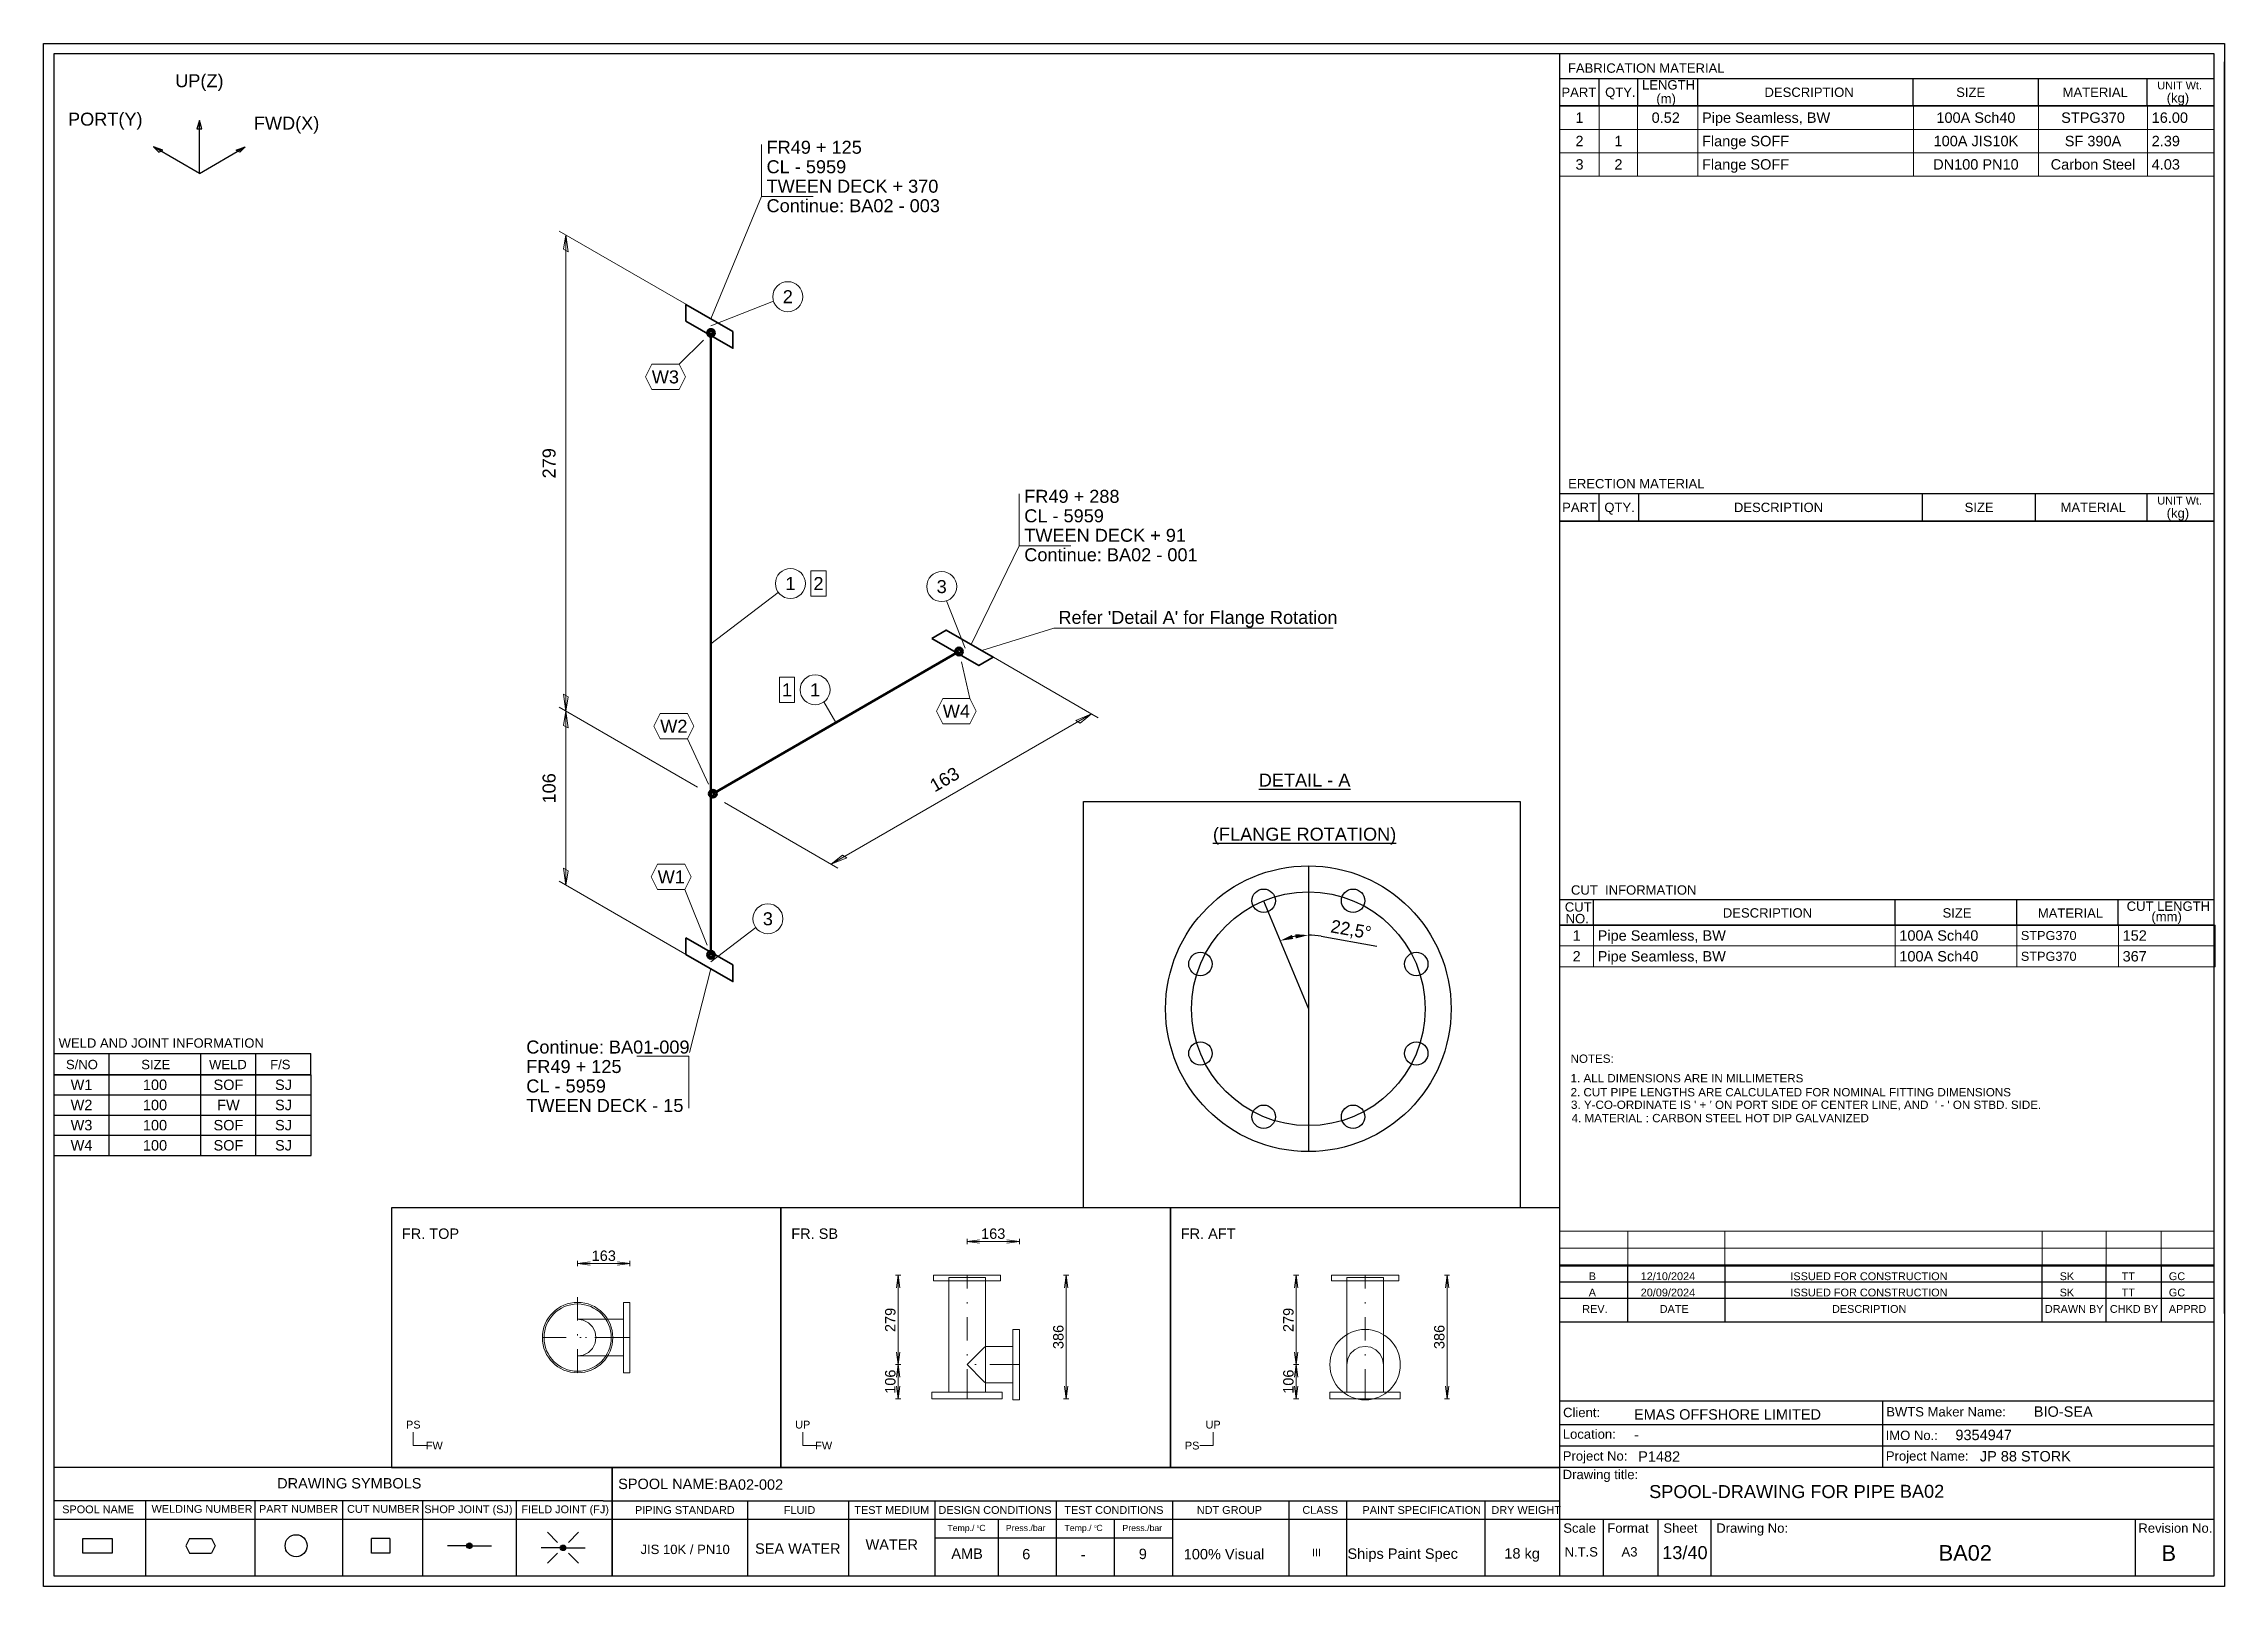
# Model space of a CAD drawing. Header units: millimetres. Extents: x 0 to 420, y 0 to 297.
import ezdxf
from ezdxf.enums import TextEntityAlignment as Align

# ---------------------------------------------------------------- set-up
doc = ezdxf.new("R2010")
doc.units = ezdxf.units.MM
doc.linetypes.add('DOTTED_DASHED5', pattern=[10, 4.444444, -2.666667, 0.222222, -2.666667])
doc.layers.get('DEFPOINTS').update_dxf_attribs({"color": 1})
for name, color, linetype in [('FramesFromTables', 40, 'Continuous'), ('I_Coordinates', 11, 'Continuous'), ('I_CutNumbers', 10, 'Continuous'), ('I_Dimensions', 4, 'Continuous'), ('I_OtherComponents', 2, 'Continuous'), ('I_PartNumbers', 9, 'Continuous'), ('I_Pipes', 1, 'Continuous'), ('I_Tags', 8, 'Continuous'), ('SymbolsOnDrawingSheet', 1, 'Continuous'), ('TextFromTables', 2, 'Continuous'), ('TextFromTextBoxes', 2, 'Continuous')]:
    doc.layers.add(name, color=color, linetype=linetype)
doc.styles.add('Cadmatic Default Text', font='arial.ttf')
doc.dimstyles.new('ISO-25', dxfattribs={"dimtxt": 2.5, "dimasz": 2.5, "dimexe": 1.25, "dimexo": 0.625, "dimtad": 1, "dimtxsty": 'Standard', "dimcen": 2.5, "dimadec": 0, "dimazin": 0, "dimtfac": 1, "dimtmove": 0, "dimatfit": 3, "dimfxl": 1, "dimarcsym": 0})

msp = doc.modelspace()

# ---------------------------------------------------------------- texts
at = {"char_height": 2.5, "attachment_point": 1, "style": 'Cadmatic Default Text'}
for s, insert in [('\\pxqc;{\\LDETAIL - A}', (208.76, 156.471)), ('\\pxqc;{\\L(FLANGE ROTATION)}', (208.76, 146.059))]:
    msp.add_mtext_dynamic_manual_height_columns(s, width=68.188, gutter_width=12.5, heights=[0], dxfattribs=dict(at, insert=insert))
at = {"layer": 'I_Coordinates', "linetype": 'ByBlock', "lineweight": 0, "style": 'Cadmatic Default Text'}
msp.add_text("Refer 'Detail A' for Flange Rotation", height=2.5, dxfattribs=at).set_placement((195.444, 185.299))
at = {"layer": 'SymbolsOnDrawingSheet', "linetype": 'ByBlock', "lineweight": 25, "style": 'Cadmatic Default Text'}
for s, p in [('UP(Z)', (30, 289.861)), ('PORT(Y)', (11.88, 282.461)), ('FWD(X)', (46.794, 281.696))]:
    msp.add_text(s, height=2.5, dxfattribs=at).set_placement(p, align=Align.MIDDLE_CENTER)
at = {"layer": 'SymbolsOnDrawingSheet', "linetype": 'ByBlock', "lineweight": -3, "style": 'Cadmatic Default Text'}
for s, height, p in [('FABRICATION MATERIAL', 1.8, (293.57, 293.189)), ('LENGTH', 1.8, (307.842, 289.968)), ('PART', 1.8, (292.323, 288.545)), ('QTY.', 1.8, (300.737, 288.545)), ('DESCRIPTION', 1.8, (331.43, 288.545)), ('SIZE', 1.8, (368.344, 288.545)), ('MATERIAL', 1.8, (388.84, 288.545)), ('UNIT Wt.', 1.5, (407.078, 289.698)), (' (kg)', 1.8, (408.186, 287.459)), ('ERECTION MATERIAL', 1.8, (293.617, 213.19)), ('PART', 1.8, (292.455, 208.62)), ('QTY.', 1.8, (300.583, 208.62)), ('DESCRIPTION', 1.8, (325.537, 208.62)), ('SIZE', 1.8, (369.972, 208.62)), ('MATERIAL', 1.8, (388.449, 208.62)), ('UNIT Wt.', 1.5, (407.078, 209.773)), (' (kg)', 1.8, (408.186, 207.534)), ('CUT  INFORMATION', 1.8, (294.158, 134.966)), ('CUT ', 1.8, (292.97, 131.695)), ('DESCRIPTION', 1.8, (323.406, 130.554)), ('SIZE', 1.8, (365.721, 130.554)), ('MATERIAL', 1.8, (384.068, 130.504)), ('CUT LENGTH', 1.8, (401.187, 131.848)), ('NO.', 1.8, (293.13, 129.46)), ('(mm)', 1.8, (405.943, 129.852)), ('WELD AND JOINT INFORMATION', 1.8, (2.891, 105.497)), ('S/NO', 1.8, (4.306, 101.363)), ('SIZE', 1.8, (18.808, 101.363)), ('WELD', 1.8, (31.862, 101.363)), ('F/S', 1.8, (43.626, 101.363)), ('SPOOL-DRAWING FOR PIPE', 2.5, (309.218, 19.496))]:
    msp.add_text(s, height=height, dxfattribs=at).set_placement(p, align=Align.TOP_LEFT)
for s, height, p in [('(m)', 1.8, (310.598, 285.513)), ('Client:', 1.8, (292.639, 32.577)), ('BWTS Maker Name:', 1.8, (354.875, 32.709)), ('Location:', 1.8, (292.583, 28.414)), ('IMO No.:', 1.8, (354.763, 28.174)), ('Project No:', 1.8, (292.583, 24.202)), ('Project Name:', 1.8, (354.805, 24.202)), ('Drawing title:', 1.8, (292.57, 20.644)), ('DRAWING SYMBOLS', 2, (44.977, 18.844)), ('Temp./  C   ', 1.2, (174.062, 10.645)), ('0', 0.53, (179.706, 11.248)), ('Press./bar', 1.2, (185.311, 10.645)), ('Temp./  C   ', 1.2, (196.608, 10.645)), ('0', 0.53, (202.372, 11.248)), ('Press./bar', 1.2, (207.776, 10.645)), ('Scale', 1.8, (292.678, 10.32)), ('Format', 1.8, (301.162, 10.32)), ('Sheet', 1.8, (311.96, 10.32)), ('Drawing No:', 1.8, (322.135, 10.32)), ('Revision No.', 1.8, (403.434, 10.32)), ('N.T.S', 1.8, (292.925, 5.742)), ('A3', 1.8, (303.894, 5.742))]:
    msp.add_text(s, height=height, dxfattribs=at).set_placement(p)
for s, height, p in [('NOTES:', 1.6, (294.08, 101.588)), ('1. ALL DIMENSIONS ARE IN MILLIMETERS', 1.6, (294.08, 97.831)), ('2. CUT PIPE LENGTHS ARE CALCULATED FOR NOMINAL FITTING DIMENSIONS', 1.6, (294.08, 95.129)), ("3. Y-CO-ORDINATE IS ' + ' ON PORT SIDE OF CENTER LINE, AND  ' - ' ON STBD. SIDE.", 1.6, (294.164, 92.716)), ('4. MATERIAL : CARBON STEEL HOT DIP GALVANIZED', 1.6, (294.277, 90.153)), ('B', 1.5, (297.576, 59.706)), ('12/10/2024', 1.5, (307.589, 59.706)), ('ISSUED FOR CONSTRUCTION', 1.5, (336.411, 59.706)), ('SK', 1.5, (388.276, 59.706)), ('TT', 1.5, (400.21, 59.706)), ('GC', 1.5, (409.299, 59.706)), ('A', 1.5, (297.576, 56.575)), ('20/09/2024', 1.5, (307.589, 56.575)), ('ISSUED FOR CONSTRUCTION', 1.5, (336.411, 56.575)), ('SK', 1.5, (388.276, 56.575)), ('TT', 1.5, (400.21, 56.575)), ('GC', 1.5, (409.299, 56.575)), ('REV.', 1.5, (296.321, 53.408)), ('DATE', 1.5, (311.241, 53.408)), ('DESCRIPTION', 1.5, (344.426, 53.408)), ('DRAWN BY', 1.5, (385.429, 53.408)), ('CHKD BY', 1.5, (397.941, 53.408)), ('APPRD', 1.5, (409.299, 53.408)), ('SPOOL NAME:', 2, (110.653, 19.734)), ('SPOOL NAME', 1.5, (3.579, 14.826)), ('WELDING NUMBER', 1.5, (20.787, 14.91)), ('PART NUMBER', 1.5, (41.482, 14.911)), ('CUT NUMBER', 1.5, (58.444, 14.91)), ('SHOP JOINT (SJ)', 1.5, (73.31, 14.85)), ('FIELD JOINT (FJ)', 1.5, (91.999, 14.828)), ('PIPING STANDARD', 1.5, (113.889, 14.702)), ('FLUID', 1.5, (142.565, 14.702)), ('TEST MEDIUM', 1.5, (156.139, 14.702)), ('DESIGN CONDITIONS', 1.5, (172.342, 14.702)), ('TEST CONDITIONS', 1.5, (196.581, 14.702)), ('NDT GROUP', 1.5, (222.092, 14.702)), ('CLASS', 1.5, (242.431, 14.717)), ('PAINT SPECIFICATION', 1.5, (254.011, 14.702)), ('DRY WEIGHT', 1.5, (278.837, 14.702)), ('JIS 10K / PN10', 1.8, (114.958, 7.12)), ('III', 1.5, (244.259, 6.515)), ('B', 3, (407.895, 6.402))]:
    msp.add_text(s, height=height, dxfattribs=at).set_placement(p, align=Align.MIDDLE_LEFT)
at = {"layer": 'SymbolsOnDrawingSheet', "linetype": 'ByBlock', "lineweight": 25, "style": 'Cadmatic Default Text'}
for s, p in [('FR. TOP', (69, 68.9)), ('FR. SB', (144, 68.9)), ('FR. AFT', (219, 68.9))]:
    msp.add_text(s, height=2, dxfattribs=at).set_placement(p, align=Align.TOP_LEFT)
at = {"layer": 'SymbolsOnDrawingSheet', "linetype": 'ByBlock', "lineweight": 13, "style": 'Cadmatic Default Text'}
for p in [(182.883, 67.901), (107.883, 63.659)]:
    msp.add_text('163', height=2, dxfattribs=at).set_placement(p, align=Align.MIDDLE_CENTER)
for s, p in [('279', (163.062, 51.292)), ('279', (239.728, 51.292)), ('386', (195.422, 48.015)), ('386', (268.793, 48.015)), ('106', (163.062, 39.407)), ('106', (239.728, 39.407))]:
    msp.add_text(s, height=2, rotation=90, dxfattribs=at).set_placement(p, align=Align.MIDDLE_CENTER)
at = {"layer": 'SymbolsOnDrawingSheet', "linetype": 'ByBlock', "lineweight": 18, "style": 'Cadmatic Default Text'}
for s, p in [('PS', (71.2, 31.138)), ('UP', (146.2, 31.138)), ('UP', (225.237, 31.138)), ('FW', (75.238, 27.1)), ('FW', (150.238, 27.1)), ('PS', (221.2, 27.1))]:
    msp.add_text(s, height=1.5, dxfattribs=at).set_placement(p, align=Align.MIDDLE_CENTER)

# ---------------------------------------------------------------- blocks, each defined once
blk = doc.blocks.new('BA01728716494_BOM_4')
at = {"layer": 'FramesFromTables', "linetype": 'ByBlock', "lineweight": 18}
for p, q in [((292, 285), (418, 285)), ((292, 271.5), (292, 285)), ((292, 271.5), (292, 285)), ((299.6, 271.5), (299.6, 285)), ((299.6, 271.5), (299.6, 285)), ((307, 271.5), (307, 285)), ((307, 271.5), (307, 285)), ((318.6, 271.5), (318.6, 285)), ((318.6, 271.5), (318.6, 285)), ((360.1, 271.5), (360.1, 285)), ((360.1, 271.5), (360.1, 285)), ((384.2, 271.5), (384.2, 285)), ((384.2, 271.5), (384.2, 285)), ((405.2, 271.5), (405.2, 285)), ((405.2, 271.5), (405.2, 285)), ((418, 271.5), (418, 285)), ((292, 280.5), (418, 280.5)), ((292, 276), (418, 276)), ((292, 205), (418.1, 205)), ((292, 205), (418.1, 205)), ((292, 127.3), (418.2, 127.3)), ((292, 119.3), (292, 127.3)), ((292, 119.3), (292, 127.3)), ((298.5, 119.3), (298.5, 127.3)), ((298.5, 119.3), (298.5, 127.3)), ((356.6, 119.3), (356.6, 127.3)), ((356.6, 119.3), (356.6, 127.3)), ((380, 119.3), (380, 127.3)), ((380, 119.3), (380, 127.3)), ((399.6, 119.3), (399.6, 127.3)), ((399.6, 119.3), (399.6, 127.3)), ((418, 119.3), (418, 127.3)), ((292, 123.3), (418.2, 123.3)), ((292, 68.4), (418, 68.4)), ((292, 58.6), (292, 68.4)), ((292, 58.6), (292, 68.4)), ((305.1, 58.6), (305.1, 68.4)), ((305.1, 58.6), (305.1, 68.4)), ((323.8, 58.6), (323.8, 68.4)), ((323.8, 58.6), (323.8, 68.4)), ((384.9, 58.6), (384.9, 68.4)), ((384.9, 58.6), (384.9, 68.4)), ((397.2, 58.6), (397.2, 68.4)), ((397.2, 58.6), (397.2, 68.4)), ((407.8, 58.6), (407.8, 68.4)), ((407.8, 58.6), (407.8, 68.4)), ((418, 58.6), (418, 68.4)), ((292, 65.13), (418, 65.13)), ((292, 61.87), (418, 61.87))]:
    blk.add_line(p, q, dxfattribs=at)
at = {"layer": 'FramesFromTables', "linetype": 'ByBlock', "lineweight": -3}
for p, q in [((2, 98.5), (51.5, 98.5)), ((2, 82.96), (2, 98.5)), ((2, 82.96), (2, 98.5)), ((12.6, 82.96), (12.6, 98.5)), ((12.6, 82.96), (12.6, 98.5)), ((30.3, 82.96), (30.3, 98.5)), ((30.3, 82.96), (30.3, 98.5)), ((40.9, 82.96), (40.9, 98.5)), ((40.9, 82.96), (40.9, 98.5)), ((51.5, 82.96), (51.5, 98.5)), ((2, 94.62), (51.5, 94.62)), ((2, 90.73), (51.5, 90.73)), ((2, 86.85), (51.5, 86.85))]:
    blk.add_line(p, q, dxfattribs=at)
at = {"layer": 'FramesFromTables', "linetype": 'ByBlock', "lineweight": 18, "flags": 128}
for points in [[(292, 271.5), (418, 271.5), (418, 285)], [(292, 119.3), (418.2, 119.3), (418.2, 127.3)], [(292, 58.6), (418, 58.6), (418, 68.4)]]:
    blk.add_lwpolyline(points, dxfattribs=at)
at = {"layer": 'FramesFromTables', "linetype": 'ByBlock', "lineweight": -3, "flags": 128}
blk.add_lwpolyline([(2, 82.96), (51.5, 82.96), (51.5, 98.5)], dxfattribs=at)
at = {"layer": 'TextFromTables', "linetype": 'ByBlock', "lineweight": 13, "style": 'Cadmatic Default Text'}
for s, p in [('1', (295.8, 282.75)), ('2', (295.8, 278.25)), ('3', (295.8, 273.75))]:
    blk.add_text(s, height=2, dxfattribs=at).set_placement(p, align=Align.MIDDLE_CENTER)
at = {"layer": 'TextFromTables', "linetype": 'ByBlock', "lineweight": 25, "style": 'Cadmatic Default Text'}
for s, p in [('0.52 ', (312.8, 282.75)), ('100A Sch40', (372.15, 282.75)), ('STPG370', (394.7, 282.75)), ('1', (303.3, 278.25)), ('100A JIS10K', (372.15, 278.25)), ('SF 390A', (394.7, 278.25)), ('2', (303.3, 273.75)), ('DN100 PN10', (372.15, 273.75)), ('Carbon Steel', (394.7, 273.75)), ('1', (295.25, 125.3)), ('2', (295.25, 121.3)), ('W1', (7.3, 96.56)), ('100', (21.45, 96.56)), ('SOF', (35.6, 96.56)), ('SJ', (46.2, 96.56)), ('W2', (7.3, 92.67)), ('100', (21.45, 92.67)), ('FW', (35.6, 92.67)), ('SJ', (46.2, 92.67)), ('W3', (7.3, 88.79)), ('100', (21.45, 88.79)), ('SOF', (35.6, 88.79)), ('SJ', (46.2, 88.79)), ('W4', (7.3, 84.91)), ('100', (21.45, 84.91)), ('SOF', (35.6, 84.91)), ('SJ', (46.2, 84.91))]:
    blk.add_text(s, height=2, dxfattribs=at).set_placement(p, align=Align.MIDDLE_CENTER)
for s, height, p in [('Pipe Seamless, BW ', 2, (319.4, 282.75)), ('16.00', 2, (406, 282.75)), ('Flange SOFF ', 2, (319.4, 278.25)), ('2.39', 2, (406, 278.25)), ('Flange SOFF ', 2, (319.4, 273.75)), ('4.03', 2, (406, 273.75)), ('Pipe Seamless, BW', 2, (299.3, 125.3)), ('100A Sch40', 2, (357.4, 125.3)), ('STPG370', 1.75, (380.8, 125.3)), ('152', 2, (400.4, 125.3)), ('Pipe Seamless, BW', 2, (299.3, 121.3)), ('100A Sch40', 2, (357.4, 121.3)), ('STPG370', 1.75, (380.8, 121.3)), ('367', 2, (400.4, 121.3))]:
    blk.add_text(s, height=height, dxfattribs=at).set_placement(p, align=Align.MIDDLE_LEFT)
at = {"layer": 'TextFromTextBoxes', "linetype": 'ByBlock', "lineweight": -3, "style": 'Cadmatic Default Text'}
for s, p in [('EMAS OFFSHORE LIMITED', (306.3, 33.1)), ('BIO-SEA', (383.3, 33.65)), ('9354947', (368.2, 29.15)), ('-', (306.3, 29.2)), ('P1482', (307.1, 25)), ('JP 88 STORK', (372.9, 25.05)), ('BA02-002', (130, 19.6))]:
    blk.add_text(s, height=2, dxfattribs=at).set_placement(p, align=Align.MIDDLE_LEFT)
at = {"layer": 'TextFromTextBoxes', "linetype": 'ByBlock', "lineweight": 25, "style": 'Cadmatic Default Text'}
blk.add_text('BA02', height=2.5, dxfattribs=at).set_placement((357.5, 18.3), align=Align.MIDDLE_LEFT)
at = {"layer": 'TextFromTextBoxes', "linetype": 'ByBlock', "lineweight": -3, "style": 'Cadmatic Default Text'}
for s, height, p in [('WATER', 2, (163.35, 8.05)), ('SEA WATER', 2, (145.25, 7.28)), ('AMB', 2, (177.85, 6.3)), ('6', 2, (189.25, 6.2)), ('-', 2, (200.2, 6.15)), ('9', 2, (211.7, 6.25)), ('100% Visual', 2, (227.35, 6.2)), ('Ships Paint Spec', 2, (261.75, 6.3)), ('18 kg', 2, (284.75, 6.35)), ('13/40', 2.5, (316.1, 6.5))]:
    blk.add_text(s, height=height, dxfattribs=at).set_placement(p, align=Align.MIDDLE_CENTER)
at = {"layer": 'TextFromTextBoxes', "linetype": 'ByBlock', "lineweight": 25, "style": 'Cadmatic Default Text'}
blk.add_text('BA02', height=3, dxfattribs=at).set_placement((370.1, 6.45), align=Align.MIDDLE_CENTER)
blk = doc.blocks.new('BA01728716494_PRT_5_3')
at = {"layer": 'I_OtherComponents', "linetype": 'ByBlock', "lineweight": 35, "flags": 128}
blk.add_lwpolyline([(85.38, 101.55), (85.38, 98.34), (94.43, 93.12), (94.43, 96.33), (85.38, 101.55)], dxfattribs=at)
at = {"layer": 'I_OtherComponents', "linetype": 'ByBlock', "lineweight": 50}
for radius in [0.75, 0.375]:
    blk.add_circle((90.19, 98.29), radius, dxfattribs=at)
blk = doc.blocks.new('BA01728716494_PRT_6_3')
at = {"layer": 'I_Pipes', "linetype": 'ByBlock', "lineweight": 50}
blk.add_line((90.19, 98.29), (90.19, 218.01), dxfattribs=at)
blk = doc.blocks.new('BA01728716494_PRT_9_3')
at = {"layer": 'I_OtherComponents', "linetype": 'ByBlock', "lineweight": 35, "flags": 128}
blk.add_lwpolyline([(85.38, 220.3), (85.38, 223.51), (94.43, 218.28), (94.43, 215.07), (85.38, 220.3)], dxfattribs=at)
at = {"layer": 'I_OtherComponents', "linetype": 'ByBlock', "lineweight": 50}
for radius in [0.75, 0.375]:
    blk.add_circle((90.19, 218.01), radius, dxfattribs=at)
blk = doc.blocks.new('BA01728716494_PRT_22_3')
at = {"layer": 'I_Pipes', "linetype": 'ByBlock', "lineweight": 50}
blk.add_line((137.96, 156.67), (90.54, 129.29), dxfattribs=at)
blk = doc.blocks.new('BA01728716494_PRT_23_3')
at = {"layer": 'I_OtherComponents', "linetype": 'ByBlock', "lineweight": 35, "flags": 128}
blk.add_lwpolyline([(132.72, 159.2), (135.5, 160.81), (144.56, 155.58), (141.77, 153.97), (132.72, 159.2)], dxfattribs=at)
at = {"layer": 'I_OtherComponents', "linetype": 'ByBlock', "lineweight": 50}
for radius in [0.75, 0.375]:
    blk.add_circle((137.96, 156.67), radius, dxfattribs=at)
blk = doc.blocks.new('BA01728716494_DIM_0_3')
at = {"layer": 'I_Dimensions', "linetype": 'ByBlock', "lineweight": 0}
for p, q in [((60.96, 237.61), (87.59, 222.23)), ((62.26, 145.21), (62.26, 236.86)), ((87.59, 130.59), (60.96, 145.96))]:
    blk.add_line(p, q, dxfattribs=at)
at = {"layer": 'I_Dimensions', "linetype": 'ByBlock', "lineweight": 0, "flags": 128}
for points in [[(62.26, 236.86), (62.69, 233.61), (61.82, 234.11), (62.26, 236.86)], [(62.26, 145.21), (62.69, 147.96), (61.82, 148.46), (62.26, 145.21)]]:
    blk.add_lwpolyline(points, dxfattribs=at)
at = {"layer": 'I_Dimensions', "linetype": 'ByBlock', "lineweight": 0, "style": 'Cadmatic Default Text'}
blk.add_text('279', height=2.5, rotation=90, dxfattribs=at).set_placement((59.01, 192.91), align=Align.MIDDLE_CENTER)
blk = doc.blocks.new('BA01728716494_DIM_1_3')
at = {"layer": 'I_Dimensions', "linetype": 'ByBlock', "lineweight": 0}
for p, q in [((60.96, 145.96), (87.59, 130.59)), ((62.26, 111.69), (62.26, 145.21)), ((87.59, 97.07), (60.96, 112.44))]:
    blk.add_line(p, q, dxfattribs=at)
at = {"layer": 'I_Dimensions', "linetype": 'ByBlock', "lineweight": 0, "flags": 128}
for points in [[(62.26, 145.21), (62.69, 141.96), (61.82, 142.46), (62.26, 145.21)], [(62.26, 111.69), (62.69, 114.44), (61.82, 114.94), (62.26, 111.69)]]:
    blk.add_lwpolyline(points, dxfattribs=at)
at = {"layer": 'I_Dimensions', "linetype": 'ByBlock', "lineweight": 0, "style": 'Cadmatic Default Text'}
blk.add_text('106', height=2.5, rotation=90, dxfattribs=at).set_placement((59.01, 130.33), align=Align.MIDDLE_CENTER)
blk = doc.blocks.new('BA01728716494_DIM_2_3')
at = {"layer": 'I_Dimensions', "linetype": 'ByBlock', "lineweight": 0}
for p, q in [((164.78, 143.9), (142.91, 156.53)), ((113.35, 115.71), (163.48, 144.65)), ((92.79, 127.59), (114.65, 114.96))]:
    blk.add_line(p, q, dxfattribs=at)
at = {"layer": 'I_Dimensions', "linetype": 'ByBlock', "lineweight": 0, "flags": 128}
for points in [[(163.48, 144.65), (161.31, 142.9), (160.45, 143.4), (163.48, 144.65)], [(113.35, 115.71), (116.38, 116.96), (115.52, 117.46), (113.35, 115.71)]]:
    blk.add_lwpolyline(points, dxfattribs=at)
at = {"layer": 'I_Dimensions', "linetype": 'ByBlock', "lineweight": 0, "style": 'Cadmatic Default Text'}
blk.add_text('163', height=2.5, rotation=30, dxfattribs=at).set_placement((135.17, 132.06), align=Align.MIDDLE_CENTER)
blk = doc.blocks.new('BA01728716494_CRD_0_3')
at = {"layer": 'I_Coordinates', "linetype": 'ByBlock', "lineweight": 0}
blk.add_line((99.9, 244.25), (90.19, 220.73), dxfattribs=at)
at = {"layer": 'I_Coordinates', "linetype": 'ByBlock', "lineweight": 0, "flags": 128}
blk.add_lwpolyline([(99.9, 254.25), (99.9, 244.25), (109.9, 244.25)], dxfattribs=at)
at = {"layer": 'I_Coordinates', "linetype": 'ByBlock', "lineweight": 0, "style": 'Cadmatic Default Text'}
for s, p in [('FR49 + 125', (100.9, 252.5)), ('CL - 5959', (100.9, 248.75)), ('TWEEN DECK + 370', (100.9, 245)), ('Continue: BA02 - 003', (100.9, 241.25))]:
    blk.add_text(s, height=2.5, dxfattribs=at).set_placement(p)
blk = doc.blocks.new('BA01728716494_CRD_1_3')
at = {"layer": 'I_Coordinates', "linetype": 'ByBlock', "lineweight": 0}
blk.add_line((86.07, 79.45), (90.19, 95.57), dxfattribs=at)
at = {"layer": 'I_Coordinates', "linetype": 'ByBlock', "lineweight": 0, "flags": 128}
blk.add_lwpolyline([(85.9, 68.78), (85.9, 78.78), (75.9, 78.78)], dxfattribs=at)
at = {"layer": 'I_Coordinates', "linetype": 'ByBlock', "lineweight": 0, "style": 'Cadmatic Default Text'}
for s, p in [('Continue: BA01-009', (54.62, 81.78)), ('FR49 + 125', (54.62, 78.03)), ('CL - 5959', (54.62, 74.28)), ('TWEEN DECK - 15', (54.62, 70.53))]:
    blk.add_text(s, height=2.5, dxfattribs=at).set_placement(p, align=Align.TOP_LEFT)
blk = doc.blocks.new('BA01728716494_CRD_2_3')
at = {"layer": 'I_Coordinates', "linetype": 'ByBlock', "lineweight": 0}
blk.add_line((149.53, 177.05), (140.31, 158.03), dxfattribs=at)
at = {"layer": 'I_Coordinates', "linetype": 'ByBlock', "lineweight": 0, "flags": 128}
blk.add_lwpolyline([(149.53, 187.05), (149.53, 177.05), (159.53, 177.05)], dxfattribs=at)
at = {"layer": 'I_Coordinates', "linetype": 'ByBlock', "lineweight": 0, "style": 'Cadmatic Default Text'}
for s, p in [('FR49 + 288', (150.53, 185.3)), ('CL - 5959', (150.53, 181.55)), ('TWEEN DECK + 91', (150.53, 177.8)), ('Continue: BA02 - 001', (150.53, 174.05))]:
    blk.add_text(s, height=2.5, dxfattribs=at).set_placement(p)
blk = doc.blocks.new('BA01728716494_PTN_0_3')
at = {"layer": 'I_PartNumbers', "linetype": 'ByBlock', "lineweight": 0}
blk.add_line((102.24, 224.09), (90.19, 219.37), dxfattribs=at)
blk.add_circle((104.99, 224.98), 2.89, dxfattribs=at)
at = {"layer": 'I_PartNumbers', "linetype": 'ByBlock', "lineweight": 0, "style": 'Cadmatic Default Text'}
blk.add_text('2', height=2.5, dxfattribs=at).set_placement((104.99, 224.98), align=Align.MIDDLE_CENTER)
blk = doc.blocks.new('BA01728716494_PTN_1_3')
at = {"layer": 'I_PartNumbers', "linetype": 'ByBlock', "lineweight": 0}
blk.add_line((103.15, 168.06), (90.19, 158.15), dxfattribs=at)
blk.add_circle((105.49, 169.76), 2.89, dxfattribs=at)
at = {"layer": 'I_PartNumbers', "linetype": 'ByBlock', "lineweight": 0, "style": 'Cadmatic Default Text'}
blk.add_text('1', height=2.5, dxfattribs=at).set_placement((105.49, 169.76), align=Align.MIDDLE_CENTER)
blk = doc.blocks.new('BA01728716494_PTN_2_3')
at = {"layer": 'I_PartNumbers', "linetype": 'ByBlock', "lineweight": 0}
blk.add_line((111.95, 146.96), (114.25, 142.98), dxfattribs=at)
blk.add_circle((110.25, 149.3), 2.89, dxfattribs=at)
at = {"layer": 'I_PartNumbers', "linetype": 'ByBlock', "lineweight": 0, "style": 'Cadmatic Default Text'}
blk.add_text('1', height=2.5, dxfattribs=at).set_placement((110.25, 149.3), align=Align.MIDDLE_CENTER)
blk = doc.blocks.new('BA01728716494_PTN_3_3')
at = {"layer": 'I_PartNumbers', "linetype": 'ByBlock', "lineweight": 0}
blk.add_line((135.53, 166.42), (139.13, 157.35), dxfattribs=at)
blk.add_circle((134.63, 169.17), 2.89, dxfattribs=at)
at = {"layer": 'I_PartNumbers', "linetype": 'ByBlock', "lineweight": 0, "style": 'Cadmatic Default Text'}
blk.add_text('3', height=2.5, dxfattribs=at).set_placement((134.63, 169.17), align=Align.MIDDLE_CENTER)
blk = doc.blocks.new('BA01728716494_PTN_4_3')
at = {"layer": 'I_PartNumbers', "linetype": 'ByBlock', "lineweight": 0}
blk.add_line((98.81, 103.52), (90.19, 96.93), dxfattribs=at)
blk.add_circle((101.15, 105.22), 2.89, dxfattribs=at)
at = {"layer": 'I_PartNumbers', "linetype": 'ByBlock', "lineweight": 0, "style": 'Cadmatic Default Text'}
blk.add_text('3', height=2.5, dxfattribs=at).set_placement((101.15, 105.22), align=Align.MIDDLE_CENTER)
blk = doc.blocks.new('BA01728716494_CUT_5_3')
at = {"layer": 'I_CutNumbers', "linetype": 'ByBlock', "lineweight": 0, "flags": 128}
blk.add_lwpolyline([(112.37, 167.31), (112.37, 172.21), (109.43, 172.21), (109.43, 167.31), (112.37, 167.31)], dxfattribs=at)
at = {"layer": 'I_CutNumbers', "linetype": 'ByBlock', "lineweight": 0, "style": 'Cadmatic Default Text'}
blk.add_text('2', height=2.5, dxfattribs=at).set_placement((110.9, 169.76), align=Align.MIDDLE_CENTER)
blk = doc.blocks.new('BA01728716494_CUT_6_3')
at = {"layer": 'I_CutNumbers', "linetype": 'ByBlock', "lineweight": 0, "flags": 128}
blk.add_lwpolyline([(106.31, 146.85), (106.31, 151.75), (103.37, 151.75), (103.37, 146.85), (106.31, 146.85)], dxfattribs=at)
at = {"layer": 'I_CutNumbers', "linetype": 'ByBlock', "lineweight": 0, "style": 'Cadmatic Default Text'}
blk.add_text('1', height=2.5, dxfattribs=at).set_placement((104.84, 149.3), align=Align.MIDDLE_CENTER)
blk = doc.blocks.new('Pi_Weld_0')
at = {"layer": 'I_Tags', "linetype": 'ByBlock', "lineweight": 0, "flags": 128}
for points in [[(-2.62, 2.45), (-3.84, 0)], [(-3.84, 0), (-2.62, -2.45)], [(2.62, 2.45), (-2.62, 2.45)], [(3.84, 0), (2.62, 2.45)], [(2.62, -2.45), (3.84, 0)], [(-2.62, -2.45), (2.62, -2.45)], [(2.62, -2.45), (6.66, -11.18)]]:
    blk.add_lwpolyline(points, dxfattribs=at)
at = {"layer": 'I_Tags', "linetype": 'ByBlock', "lineweight": 0, "style": 'Cadmatic Default Text'}
blk.add_text('W2', height=2.5, dxfattribs=at).set_placement((0, 0), align=Align.MIDDLE_CENTER)
blk = doc.blocks.new('Pi_Weld_1')
at = {"layer": 'I_Tags', "linetype": 'ByBlock', "lineweight": 0, "flags": 128}
for points in [[(2.62, 2.45), (7.34, 7.07)], [(-2.62, 2.45), (-3.84, 0)], [(-3.84, 0), (-2.62, -2.45)], [(2.62, 2.45), (-2.62, 2.45)], [(3.84, 0), (2.62, 2.45)], [(2.62, -2.45), (3.84, 0)], [(-2.62, -2.45), (2.62, -2.45)]]:
    blk.add_lwpolyline(points, dxfattribs=at)
at = {"layer": 'I_Tags', "linetype": 'ByBlock', "lineweight": 0, "style": 'Cadmatic Default Text'}
blk.add_text('W3', height=2.5, dxfattribs=at).set_placement((0, 0), align=Align.MIDDLE_CENTER)
blk = doc.blocks.new('Pi_Weld_2')
at = {"layer": 'I_Tags', "linetype": 'ByBlock', "lineweight": 0, "flags": 128}
for points in [[(2.62, 2.45), (0.96, 9.54)], [(-2.62, 2.45), (-3.84, 0)], [(-3.84, 0), (-2.62, -2.45)], [(2.62, 2.45), (-2.62, 2.45)], [(3.84, 0), (2.62, 2.45)], [(2.62, -2.45), (3.84, 0)], [(-2.62, -2.45), (2.62, -2.45)]]:
    blk.add_lwpolyline(points, dxfattribs=at)
at = {"layer": 'I_Tags', "linetype": 'ByBlock', "lineweight": 0, "style": 'Cadmatic Default Text'}
blk.add_text('W4', height=2.5, dxfattribs=at).set_placement((0, 0), align=Align.MIDDLE_CENTER)
blk = doc.blocks.new('Pi_Weld_3')
at = {"layer": 'I_Tags', "linetype": 'ByBlock', "lineweight": 0, "flags": 128}
for points in [[(-2.62, 2.45), (-3.84, 0)], [(-3.84, 0), (-2.62, -2.45)], [(2.62, 2.45), (-2.62, 2.45)], [(3.84, 0), (2.62, 2.45)], [(2.62, -2.45), (3.84, 0)], [(-2.62, -2.45), (2.62, -2.45)], [(2.62, -2.45), (6.9, -13.13)]]:
    blk.add_lwpolyline(points, dxfattribs=at)
at = {"layer": 'I_Tags', "linetype": 'ByBlock', "lineweight": 0, "style": 'Cadmatic Default Text'}
blk.add_text('W1', height=2.5, dxfattribs=at).set_placement((0, 0), align=Align.MIDDLE_CENTER)
blk = doc.blocks.new('*U31')
blk.add_circle((0, 0), 2.25)
blk = doc.blocks.new('*U33')
at = {"color": 0, "linetype": 'ByBlock', "lineweight": -2, "transparency": 16777216}
blk.add_blockref('*U31', (-209.94, 47.4), dxfattribs=at)
for p, rotation in [((-225.85, 40.81), 45.00000000000001), ((-194.03, 40.81), 315), ((-232.44, 24.9), 90), ((-187.44, 24.9), 270), ((-225.85, 8.99), 135), ((-194.03, 8.99), 225), ((-209.94, 2.4), 180)]:
    blk.add_blockref('*U31', p, dxfattribs=dict(at, rotation=rotation))
blk = doc.blocks.new('*D34')
at = {"color": 0, "lineweight": -2, "transparency": 16777216}
blk.add_line((246.07, 125.15), (256.74, 123.24), dxfattribs=at)
for start, end in [(100.1241, 102.3759), (79.8759, 90)]:
    blk.add_arc((243.58, 111.2), 14.17, start, end, dxfattribs=at)
at = {"color": 0, "transparency": 16777216}
for points in [[(240.67, 124.64), (240.42, 125.43), (238.16, 124.29)], [(241.06, 125.56), (241.13, 124.73), (243.58, 125.37)]]:
    blk.add_solid(points, dxfattribs=at)
at = {"layer": 'DEFPOINTS', "color": 0, "transparency": 16777216}
for p in [(243.58, 138.7), (234.97, 131.99), (239.92, 124.88), (243.58, 111.2), (243.58, 83.7)]:
    blk.add_point(p, dxfattribs=at)
at = {"color": 0, "transparency": 16777216, "insert": (251.77, 126.24), "char_height": 2.5, "attachment_point": 5, "rotation": 349.8759}
blk.add_mtext('22,5°', dxfattribs=at)

# ---------------------------------------------------------------- dimensions: what is measured, and where the dimension line sits
dim = msp.add_angular_dim_2l(base=(239.916, 124.884), line1=((243.583, 138.699), (243.583, 83.699)), line2=((234.972, 131.987), (243.583, 111.199)), dimstyle='ISO-25', override={"dimadec": 1})
dim.commit()
dim.dimension.update_dxf_attribs({"geometry": '*D34', "text_midpoint": (251.771, 126.244)})

# ---------------------------------------------------------------- linework, layer by layer
for p, q in [((243.583, 138.699), (243.583, 83.699)), ((234.972, 131.987), (243.583, 111.199))]:
    msp.add_line(p, q)
msp.add_lwpolyline([(284.351, 72.9), (200.294, 72.9), (200.294, 151.076), (284.351, 151.076)], close=True)
at = {"linetype": 'DOTTED_DASHED5', "lineweight": 13, "flags": 128}
for points in [[(177.845, 59.901), (177.845, 58.791)], [(177.845, 37.363), (177.845, 59.469)], [(254.511, 59.901), (254.511, 58.791)], [(254.511, 37.363), (254.511, 59.469)], [(102.845, 55.659), (102.845, 40.12)], [(110.614, 47.889), (95.075, 47.889)], [(111.689, 47.889), (102.845, 47.889)], [(112.922, 47.889), (111.689, 47.889)], [(186.689, 42.684), (177.845, 42.684)], [(187.922, 42.684), (186.689, 42.684)], [(177.845, 36.129), (177.845, 37.363)], [(254.511, 36.129), (254.511, 37.363)]]:
    msp.add_lwpolyline(points, dxfattribs=at)
for radius in [27.5, 22.5]:
    msp.add_circle((243.583, 111.199), radius)
at = {"layer": 'I_Coordinates', "linetype": 'ByBlock', "lineweight": 0}
for q in [(180.681, 180.156), (248.378, 184.456)]:
    msp.add_line((194.548, 184.456), q, dxfattribs=at)
at = {"layer": 'I_OtherComponents', "linetype": 'ByBlock', "lineweight": 50}
for radius in [0.75, 0.375]:
    msp.add_circle((128.876, 152.594), radius, dxfattribs=at)
at = {"layer": 'SymbolsOnDrawingSheet', "linetype": 'ByBlock', "lineweight": -3, "flags": 128}
for points in [[(0, 297), (420, 297), (420, 0), (0, 0), (0, 297)], [(418.005, 295.005), (1.995, 295.005)], [(1.995, 295.005), (1.995, 1.996)], [(292.02, 50.908), (292.02, 295.005)], [(418.005, 1.996), (418.005, 295.005)], [(292.02, 290.305), (418.005, 290.305)], [(299.591, 285.006), (299.591, 290.305)], [(307.019, 285.006), (307.019, 290.305)], [(318.606, 285.006), (318.606, 290.305)], [(360.078, 285.006), (360.078, 290.305)], [(384.18, 285.006), (384.18, 290.305)], [(405.152, 285.006), (405.152, 290.305)], [(405.152, 285.006), (405.152, 290.305)], [(420, 52.53), (420, 293.465)], [(420, 52.53), (420, 293.465)], [(292.02, 284.662), (292.02, 288.765)], [(292, 285), (418, 285)], [(292, 253.5), (292, 285)], [(292, 253.5), (292, 285)], [(292.02, 285.006), (418.005, 285.006)], [(418.005, 285.006), (292.02, 285.006)], [(418, 253.5), (418, 285)], [(292.02, 210.38), (418.005, 210.38)], [(299.571, 205.081), (299.571, 210.38)], [(307.206, 205.081), (307.206, 210.38)], [(361.833, 205.031), (361.833, 210.38)], [(383.615, 205.081), (383.615, 210.38)], [(405.152, 205.169), (405.152, 210.38)], [(292.02, 205.081), (292.02, 209.184)], [(292.02, 205.081), (418.005, 205.081)], [(292.02, 186.697), (292.02, 205.081)], [(292.02, 186.697), (292.02, 205.081)], [(418.005, 205.081), (292.02, 205.081)], [(418, 166), (418, 205)], [(292.02, 132.229), (418.005, 132.229)], [(292.02, 127.303), (292.02, 131.406)], [(298.482, 127.303), (298.482, 132.229)], [(356.6, 127.303), (356.6, 132.229)], [(380.011, 127.303), (380.011, 132.229)], [(399.556, 127.303), (399.556, 132.229)], [(292.02, 127.303), (418.005, 127.303)], [(418.005, 127.303), (292.02, 127.303)], [(418, 111.3), (418, 127.3)], [(1.995, 102.573), (51.49, 102.573)], [(12.601, 98.454), (12.601, 102.573)], [(30.278, 98.454), (30.278, 102.573)], [(40.884, 98.454), (40.884, 102.573)], [(51.49, 98.454), (51.49, 102.573)], [(51.49, 98.47), (1.995, 98.47)], [(1.995, 98.454), (51.49, 98.454)], [(2, 98.5), (51.5, 98.5)], [(2, 98.5), (51.5, 98.5)], [(418, 55.4), (418, 68.5)], [(292.02, 52.566), (292.02, 66.495)], [(292.02, 52.566), (292.02, 66.495)], [(292.02, 61.731), (418.005, 61.731)], [(305.101, 50.908), (305.101, 61.731)], [(323.839, 50.908), (323.839, 61.731)], [(384.909, 50.908), (384.909, 61.731)], [(397.21, 50.908), (397.21, 61.731)], [(407.865, 50.908), (407.865, 61.731)], [(292.02, 58.6), (418.005, 58.6)], [(292.02, 55.469), (418.005, 55.469)], [(292.02, 50.908), (418.005, 50.908)], [(292.02, 1.996), (292.02, 50.908)], [(292.02, 35.73), (418.005, 35.73)], [(354.243, 22.928), (354.243, 35.73)], [(292.02, 31.134), (418.005, 31.134)], [(292.02, 27.031), (418.005, 27.031)], [(1.995, 22.928), (107.736, 22.928)], [(107.736, 22.928), (292.02, 22.928)], [(109.522, 22.928), (109.522, 1.996)], [(109.522, 1.996), (109.522, 22.928)], [(292.02, 22.928), (418.005, 22.928)], [(107.736, 16.448), (1.995, 16.448)], [(1.995, 12.908), (292.02, 12.908)], [(19.616, 16.448), (19.616, 1.996)], [(40.686, 16.448), (40.686, 1.996)], [(57.563, 16.448), (57.563, 1.996)], [(72.953, 16.448), (72.953, 1.996)], [(91.023, 16.448), (91.023, 1.996)], [(107.736, 16.448), (292.02, 16.448)], [(135.584, 16.448), (135.584, 1.996)], [(155.026, 16.448), (155.026, 1.996)], [(171.667, 16.448), (171.667, 1.996)], [(183.824, 12.908), (183.824, 1.996)], [(195.017, 16.448), (195.017, 1.996)], [(206.21, 12.908), (206.21, 1.996)], [(217.403, 16.448), (217.403, 1.996)], [(239.845, 16.448), (239.845, 1.996)], [(250.908, 16.342), (250.908, 1.996)], [(277.59, 16.448), (277.59, 1.996)], [(292.02, 12.908), (418.005, 12.908)], [(300.393, 1.996), (300.393, 12.908)], [(310.956, 1.996), (310.956, 12.908)], [(321.131, 1.996), (321.131, 12.908)], [(402.896, 1.996), (402.896, 12.908)], [(13.205, 6.405), (7.548, 6.405), (7.548, 9.233), (13.205, 9.233)], [(13.205, 9.233), (13.205, 6.405)], [(28.122, 9.233), (27.415, 7.819)], [(28.122, 9.233), (32.364, 9.233)], [(32.364, 9.233), (33.071, 7.819)], [(66.681, 9.233), (66.681, 6.405), (63.146, 6.405), (63.146, 9.233)], [(66.681, 9.233), (63.146, 9.233)], [(98.996, 8.474), (97.059, 10.411)], [(101.093, 8.474), (103.03, 10.411)], [(171.667, 9.368), (217.403, 9.368)], [(171.667, 9.368), (217.403, 9.368)], [(27.415, 7.819), (28.122, 6.405)], [(28.122, 6.405), (32.364, 6.405)], [(33.071, 7.819), (32.364, 6.405)], [(81.482, 7.819), (77.79, 7.819)], [(81.494, 7.782), (82.036, 8.324)], [(81.509, 7.903), (81.93, 8.324)], [(81.52, 7.702), (82.142, 8.324)], [(81.546, 7.622), (82.218, 8.293)], [(81.561, 8.06), (81.757, 8.257)], [(81.572, 7.542), (82.279, 8.249)], [(81.618, 7.482), (82.341, 8.204)], [(81.68, 7.437), (82.402, 8.16)], [(81.741, 7.393), (82.451, 8.102)], [(81.803, 7.348), (82.477, 8.022)], [(81.876, 7.315), (82.503, 7.942)], [(81.982, 7.315), (82.529, 7.862)], [(82.088, 7.315), (82.519, 7.746)], [(82.24, 7.361), (82.468, 7.589)], [(82.543, 7.819), (86.235, 7.819)], [(99.514, 7.425), (95.822, 7.425)], [(98.996, 6.377), (97.059, 4.44)], [(99.527, 7.467), (99.99, 7.93)], [(99.533, 7.366), (100.096, 7.93)], [(99.559, 7.286), (100.202, 7.93)], [(99.578, 7.624), (99.884, 7.93)], [(99.585, 7.206), (100.266, 7.887)], [(99.611, 7.126), (100.328, 7.843)], [(99.667, 7.076), (100.389, 7.798)], [(99.728, 7.031), (100.451, 7.754)], [(99.79, 6.987), (100.49, 7.687)], [(99.851, 6.942), (100.516, 7.607)], [(99.936, 6.921), (100.542, 7.526)], [(100.042, 6.921), (100.568, 7.446)], [(100.148, 6.921), (100.537, 7.31)], [(100.377, 7.044), (100.486, 7.153)], [(100.575, 7.425), (104.267, 7.425)], [(101.093, 6.377), (103.03, 4.44)], [(1.995, 1.996), (418.005, 1.996)]]:
    msp.add_lwpolyline(points, dxfattribs=at)
at = {"layer": 'SymbolsOnDrawingSheet', "linetype": 'ByBlock', "lineweight": 25, "flags": 128}
for points in [[(30.5, 280.573), (30, 282.206), (29.5, 280.573), (30.5, 280.573)], [(30, 272), (30, 282.206)], [(30, 272), (21.161, 277.103)], [(22.929, 276.491), (21.161, 277.103), (22.222, 276.082), (22.929, 276.491)], [(30, 272), (38.839, 277.103)], [(37.071, 276.491), (38.839, 277.103), (37.778, 276.082), (37.071, 276.491)], [(67, 22.9), (142, 22.9), (142, 72.9), (67, 72.9), (67, 22.9)], [(142, 22.9), (217, 22.9), (217, 72.9), (142, 72.9), (142, 22.9)], [(217, 22.9), (292, 22.9), (292, 72.9), (217, 72.9), (217, 22.9)]]:
    msp.add_lwpolyline(points, dxfattribs=at)
at = {"layer": 'SymbolsOnDrawingSheet', "linetype": 'ByBlock', "lineweight": 13, "flags": 128}
for points in [[(177.845, 65.901), (177.845, 66.901)], [(177.845, 66.401), (180.245, 66.085), (177.845, 66.401), (180.245, 66.717), (177.845, 66.401)], [(177.845, 66.401), (187.922, 66.401)], [(187.922, 66.401), (185.522, 66.717), (187.922, 66.401), (185.522, 66.085), (187.922, 66.401)], [(187.922, 65.901), (187.922, 66.901)], [(102.845, 61.659), (102.845, 62.659)], [(102.845, 62.159), (105.245, 61.843), (102.845, 62.159), (105.245, 62.475), (102.845, 62.159)], [(102.845, 62.159), (112.922, 62.159)], [(112.922, 62.159), (110.522, 62.475), (112.922, 62.159), (110.522, 61.843), (112.922, 62.159)], [(112.922, 61.659), (112.922, 62.659)], [(165.062, 59.901), (164.062, 59.901)], [(164.562, 59.901), (164.246, 57.501), (164.562, 59.901), (164.878, 57.501), (164.562, 59.901)], [(164.562, 42.684), (164.562, 59.901)], [(196.422, 59.901), (197.422, 59.901)], [(196.922, 59.901), (196.606, 57.501), (196.922, 59.901), (197.238, 57.501), (196.922, 59.901)], [(196.922, 36.129), (196.922, 59.901)], [(241.728, 59.901), (240.728, 59.901)], [(241.228, 59.901), (240.912, 57.501), (241.228, 59.901), (241.544, 57.501), (241.228, 59.901)], [(241.228, 42.684), (241.228, 59.901)], [(269.793, 59.901), (270.793, 59.901)], [(270.293, 59.901), (269.977, 57.501), (270.293, 59.901), (270.609, 57.501), (270.293, 59.901)], [(270.293, 36.129), (270.293, 59.901)], [(165.062, 42.684), (164.062, 42.684)], [(164.562, 42.684), (164.878, 45.084), (164.562, 42.684), (164.246, 45.084), (164.562, 42.684)], [(164.562, 42.684), (164.246, 40.284), (164.562, 42.684), (164.878, 40.284), (164.562, 42.684)], [(164.562, 36.129), (164.562, 42.684)], [(241.728, 42.684), (240.728, 42.684)], [(241.228, 42.684), (241.544, 45.084), (241.228, 42.684), (240.912, 45.084), (241.228, 42.684)], [(241.228, 42.684), (240.912, 40.284), (241.228, 42.684), (241.544, 40.284), (241.228, 42.684)], [(241.228, 36.129), (241.228, 42.684)], [(164.562, 36.129), (164.878, 38.529), (164.562, 36.129), (164.246, 38.529), (164.562, 36.129)], [(196.922, 36.129), (197.238, 38.529), (196.922, 36.129), (196.606, 38.529), (196.922, 36.129)], [(241.228, 36.129), (241.544, 38.529), (241.228, 36.129), (240.912, 38.529), (241.228, 36.129)], [(270.293, 36.129), (270.609, 38.529), (270.293, 36.129), (269.977, 38.529), (270.293, 36.129)], [(165.062, 36.129), (164.062, 36.129)], [(196.422, 36.129), (197.422, 36.129)], [(241.728, 36.129), (240.728, 36.129)], [(269.793, 36.129), (270.793, 36.129)]]:
    msp.add_lwpolyline(points, dxfattribs=at)
at = {"layer": 'SymbolsOnDrawingSheet', "linetype": 'ByBlock', "lineweight": 18, "flags": 128}
for points in [[(184.319, 59.901), (184.319, 58.791), (171.37, 58.791), (171.37, 59.901), (184.319, 59.901)], [(174.321, 37.363), (174.321, 59.469), (181.369, 59.469), (181.369, 37.363), (174.321, 37.363)], [(260.985, 59.901), (260.985, 58.791), (248.036, 58.791), (248.036, 59.901), (260.985, 59.901)], [(250.987, 37.363), (250.987, 59.469), (258.035, 59.469), (258.035, 37.363), (250.987, 37.363)], [(112.922, 41.107), (111.689, 41.107), (111.689, 54.672), (112.922, 54.672), (112.922, 41.107)], [(111.683, 51.413), (102.845, 51.413), (103.934, 51.241)], [(103.934, 51.241), (104.916, 50.74)], [(105.696, 49.961), (104.916, 50.74)], [(104.916, 50.74), (105.696, 49.961)], [(105.696, 49.961), (106.196, 48.978)], [(106.196, 46.8), (105.696, 45.818)], [(106.196, 48.978), (106.369, 47.889)], [(106.369, 47.889), (106.196, 46.8)], [(186.683, 46.208), (181.369, 46.208), (181.196, 46.035)], [(187.922, 35.901), (186.689, 35.901), (186.689, 49.466), (187.922, 49.466), (187.922, 35.901)], [(254.511, 46.208), (253.422, 46.035), (254.511, 46.208)], [(255.6, 46.035), (254.511, 46.208), (255.6, 46.035)], [(103.934, 44.538), (102.845, 44.365), (111.683, 44.365)], [(103.934, 44.538), (104.916, 45.039)], [(104.916, 45.039), (103.934, 44.538)], [(105.696, 45.818), (104.916, 45.039)], [(178.934, 43.773), (177.845, 42.684)], [(177.845, 42.684), (178.934, 41.595)], [(179.916, 44.755), (178.934, 43.773)], [(180.696, 45.535), (179.916, 44.755)], [(181.196, 46.035), (180.696, 45.535)], [(251.159, 43.773), (250.987, 42.684), (251.159, 43.773)], [(251.66, 44.755), (251.159, 43.773), (251.66, 44.755)], [(252.439, 45.535), (251.66, 44.755), (252.439, 45.535)], [(253.422, 46.035), (252.439, 45.535), (253.422, 46.035)], [(256.582, 45.535), (255.6, 46.035), (256.582, 45.535)], [(257.362, 44.755), (256.582, 45.535), (257.362, 44.755)], [(257.862, 43.773), (257.362, 44.755), (257.862, 43.773)], [(258.035, 42.684), (257.862, 43.773), (258.035, 42.684)], [(178.934, 41.595), (179.916, 40.612)], [(179.916, 40.612), (180.696, 39.833)], [(180.696, 39.833), (181.196, 39.332)], [(181.196, 39.332), (181.369, 39.16), (186.683, 39.16)], [(171.062, 36.129), (171.062, 37.363), (184.628, 37.363), (184.628, 36.129), (171.062, 36.129)], [(247.728, 36.129), (247.728, 37.363), (261.293, 37.363), (261.293, 36.129), (247.728, 36.129)], [(71.2, 27.1), (71.2, 29.675)], [(146.2, 27.1), (146.2, 29.675)], [(225.237, 27.1), (225.237, 29.675)], [(71.2, 27.1), (73.775, 27.1)], [(146.2, 27.1), (148.775, 27.1)], [(225.237, 27.1), (222.662, 27.1)]]:
    msp.add_lwpolyline(points, dxfattribs=at)
at = {"layer": 'SymbolsOnDrawingSheet', "linetype": 'ByBlock', "lineweight": 18}
for centre, radius in [((102.845, 47.889), 6.783), ((102.845, 47.889), 6.474), ((254.511, 42.684), 6.782)]:
    msp.add_circle(centre, radius, dxfattribs=at)
at = {"layer": 'SymbolsOnDrawingSheet', "linetype": 'ByBlock', "lineweight": -3}
for centre, radius in [((48.632, 7.819), 2.121), ((82.012, 7.819), 0.53), ((100.044, 7.425), 0.53)]:
    msp.add_circle(centre, radius, dxfattribs=at)

# ---------------------------------------------------------------- block references
at = {"rotation": 22.5}
msp.add_blockref('*U33', (447.071, 168.541), dxfattribs=at)
at = {"layer": 'I_Coordinates', "lineweight": 0}
for name in ['BA01728716494_CRD_0_3', 'BA01728716494_CRD_2_3', 'BA01728716494_CRD_1_3']:
    msp.add_blockref(name, (38.335, 23.3), dxfattribs=at)
at = {"layer": 'I_CutNumbers', "lineweight": 0}
for name in ['BA01728716494_CUT_5_3', 'BA01728716494_CUT_6_3']:
    msp.add_blockref(name, (38.335, 23.3), dxfattribs=at)
at = {"layer": 'I_Dimensions', "lineweight": 0}
for name in ['BA01728716494_DIM_0_3', 'BA01728716494_DIM_2_3', 'BA01728716494_DIM_1_3']:
    msp.add_blockref(name, (38.335, 23.3), dxfattribs=at)
at = {"layer": 'I_OtherComponents', "lineweight": 35}
for name in ['BA01728716494_PRT_9_3', 'BA01728716494_PRT_23_3', 'BA01728716494_PRT_5_3']:
    msp.add_blockref(name, (38.335, 23.3), dxfattribs=at)
at = {"layer": 'I_PartNumbers', "lineweight": 0}
for name in ['BA01728716494_PTN_0_3', 'BA01728716494_PTN_1_3', 'BA01728716494_PTN_3_3', 'BA01728716494_PTN_2_3', 'BA01728716494_PTN_4_3']:
    msp.add_blockref(name, (38.335, 23.3), dxfattribs=at)
at = {"layer": 'I_Pipes', "lineweight": 50}
for name in ['BA01728716494_PRT_6_3', 'BA01728716494_PRT_22_3']:
    msp.add_blockref(name, (38.335, 23.3), dxfattribs=at)
at = {"layer": 'I_Tags'}
for name, p in [('Pi_Weld_1', (119.752, 232.841)), ('Pi_Weld_2', (175.791, 168.479)), ('Pi_Weld_0', (121.376, 165.584)), ('Pi_Weld_3', (120.88, 136.58))]:
    msp.add_blockref(name, p, dxfattribs=at)
at = {"layer": 'TextFromTextBoxes', "lineweight": 25}
msp.add_blockref('BA01728716494_BOM_4', (0, 0), dxfattribs=at)

msp.set_redraw_order([(e.dxf.handle, doc.entitydb.next_handle()) for e in msp.query("TEXT MTEXT ATTDEF DIMENSION ARC_DIMENSION")])  # texts and dimensions are drawn at this point

doc.saveas('drawing.dxf')
